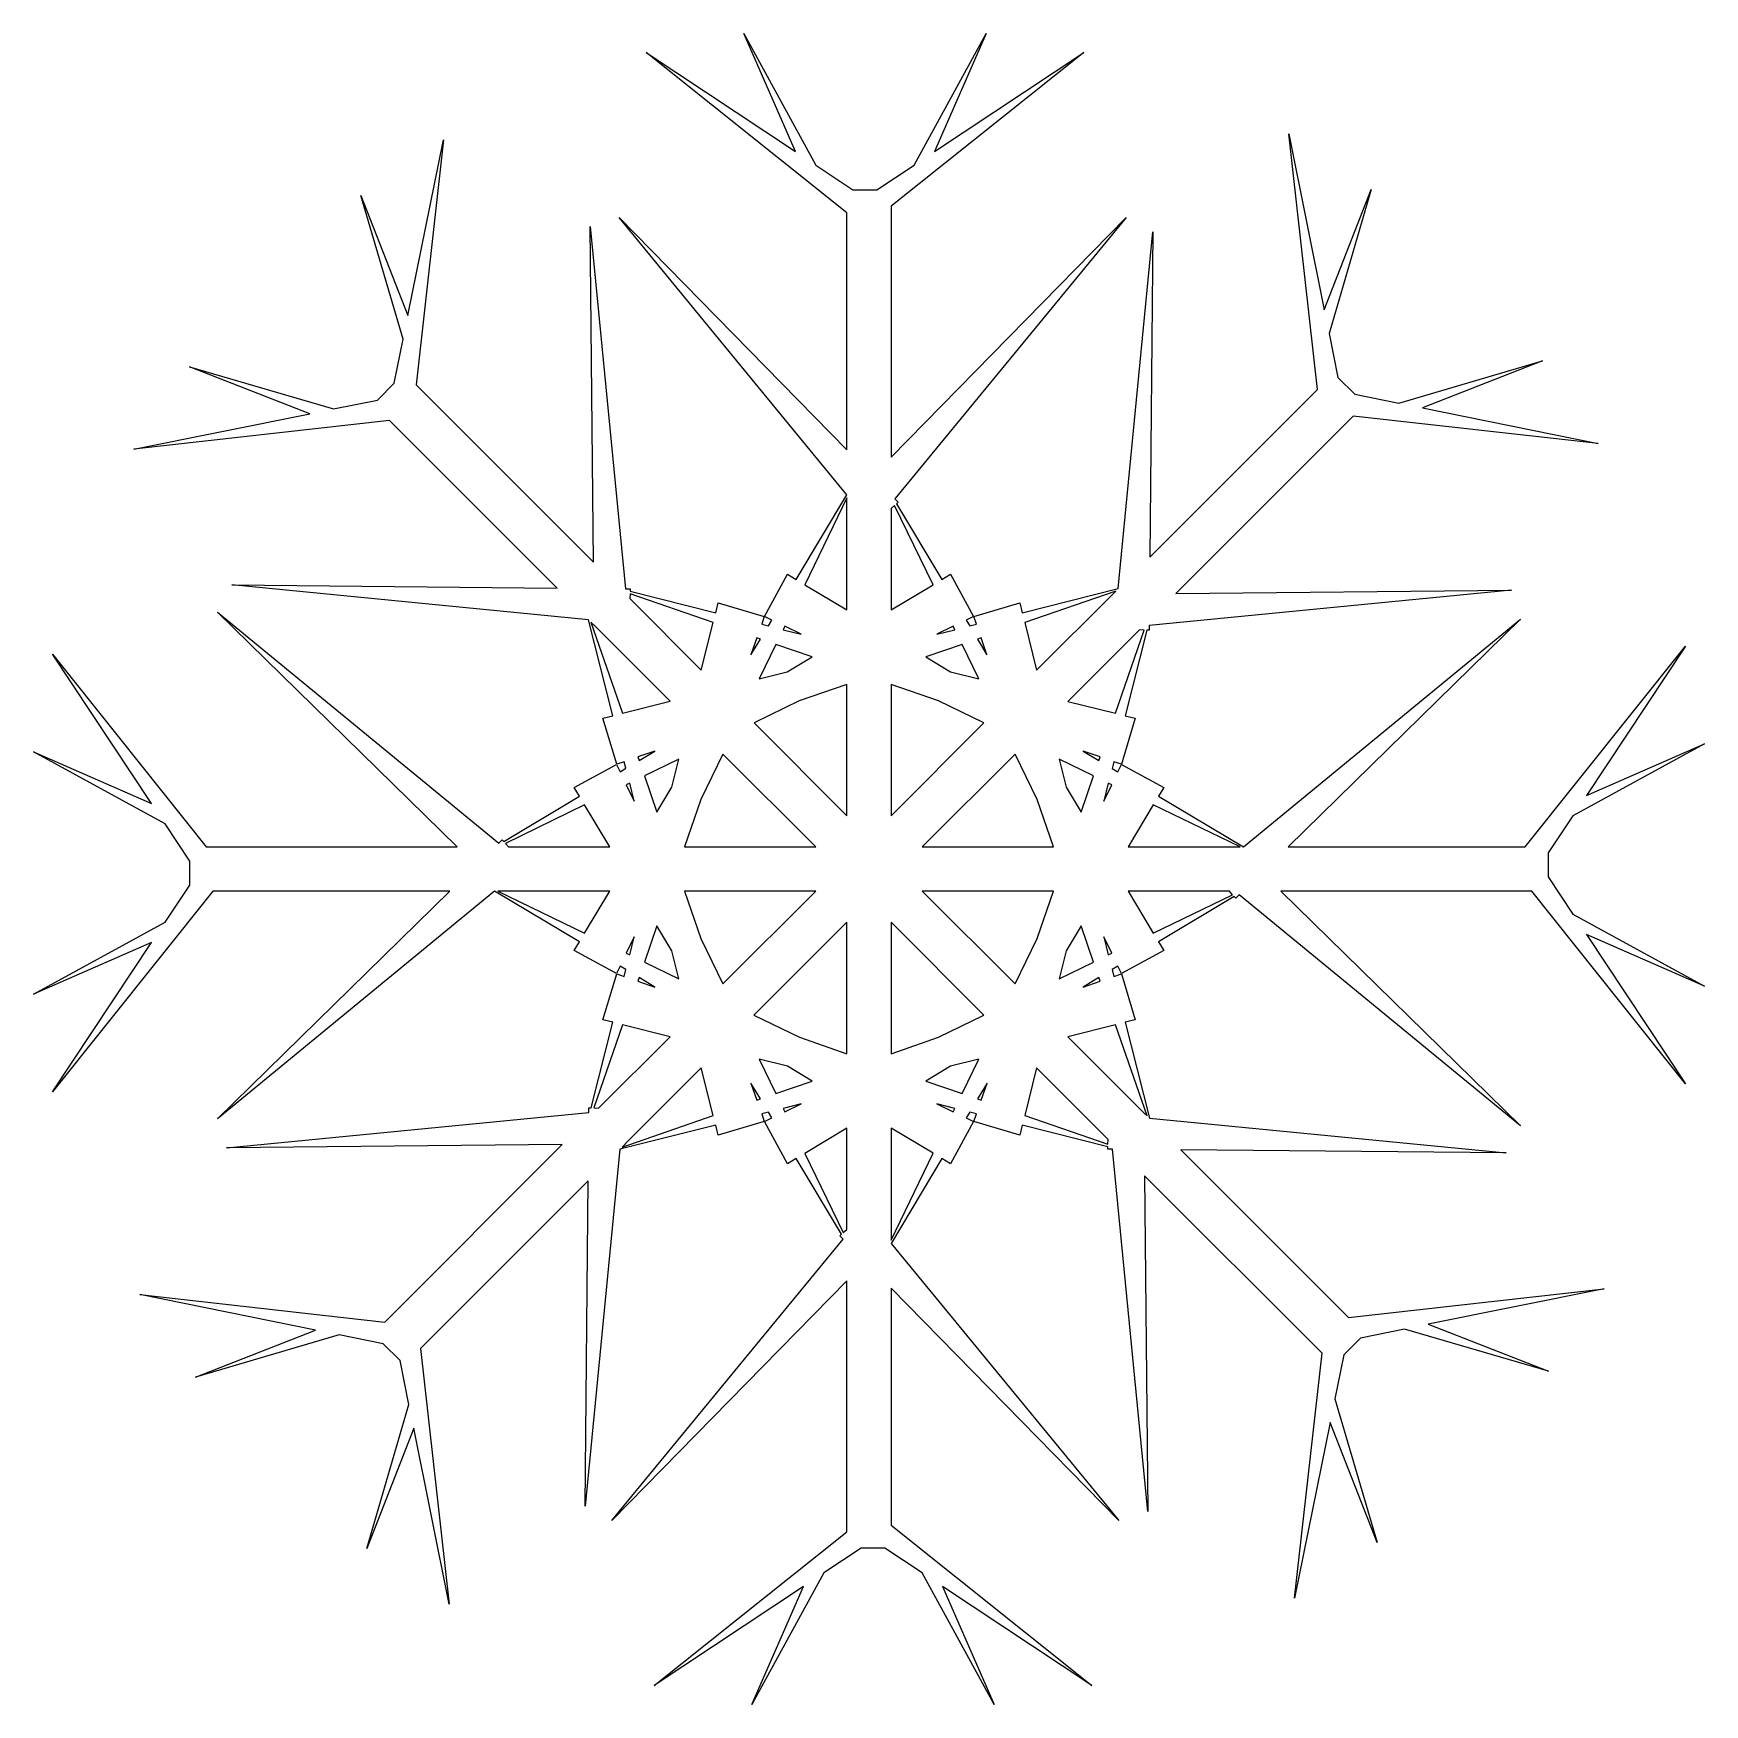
# Model space of a CAD drawing. Header units: centimetres. Extents: x -9 to 9, y -9 to 9.
import ezdxf

# ---------------------------------------------------------------- set-up
doc = ezdxf.new("R2010")
doc.units = ezdxf.units.CM
doc.header["$MEASUREMENT"] = 0
doc.layers.add('Camada 1', color=7, linetype='Continuous')

msp = doc.modelspace()

# ---------------------------------------------------------------- linework, layer by layer
at = {"layer": 'Camada 1'}
for points, knots in [([(7.55749, -0.48499), (7.55749, -0.48499), (7.29193, -0.08446), (7.29193, -0.08446), (7.29193, -0.08446), (7.29193, -0.08446), (7.29193, 0.17187), (7.29193, 0.17187), (7.29193, 0.17187), (7.29193, 0.17187), (7.55749, 0.57144), (7.55749, 0.57144), (7.55749, 0.57144), (7.55749, 0.57144), (8.97026, 1.34431), (8.97026, 1.34431), (8.97026, 1.34431), (8.97026, 1.34431), (7.70121, 0.7889), (7.70121, 0.7889), (7.70121, 0.7889), (7.70121, 0.7889), (8.76539, 2.39392), (8.76539, 2.39392), (8.76539, 2.39392), (8.76539, 2.39392), (7.04507, 0.23645), (7.04507, 0.23645), (7.04507, 0.23645), (7.04507, 0.23645), (4.4997, 0.23644), (4.4997, 0.23644), (4.4997, 0.23644), (4.4997, 0.23644), (6.99361, 2.6823), (6.99361, 2.6823), (6.99361, 2.6823), (6.99361, 2.6823), (4.01882, 0.2374), (4.01882, 0.2374), (4.01882, 0.2374), (4.01882, 0.2374), (3.10879, 0.7821), (3.10879, 0.7821), (3.10879, 0.7821), (3.10879, 0.7821), (3.16459, 0.87531), (3.16459, 0.87531), (3.16459, 0.87531), (3.16459, 0.87531), (2.71043, 1.12047), (2.71043, 1.12047), (2.71043, 1.12047), (2.71043, 1.12047), (2.67281, 1.04231), (2.67281, 1.04231), (2.67281, 1.04231), (2.67281, 1.04231), (2.60897, 1.08067), (2.60897, 1.08067), (2.60897, 1.08067), (2.60897, 1.08067), (2.62717, 1.15203), (2.62717, 1.15203), (2.62717, 1.15203), (2.62717, 1.15203), (2.70898, 1.12388), (2.70898, 1.12388), (2.70898, 1.12388), (2.70898, 1.12388), (2.8568, 1.61857), (2.8568, 1.61857), (2.8568, 1.61857), (2.8568, 1.61857), (2.75097, 1.64479), (2.75097, 1.64479), (2.75097, 1.64479), (2.75097, 1.64479), (2.98206, 2.56379), (2.98206, 2.56379), (2.98206, 2.56379), (2.98206, 2.56379), (3.00656, 2.56233), (3.00656, 2.56233), (3.00656, 2.56233), (3.00656, 2.56233), (3.0073, 2.61332), (3.0073, 2.61332), (3.0073, 2.61332), (3.0073, 2.61332), (6.89601, 2.99392), (6.89601, 2.99392), (6.89601, 2.99392), (6.89601, 2.99392), (3.29397, 2.95897), (3.29397, 2.95897), (3.29397, 2.95897), (3.29397, 2.95897), (5.19828, 4.86302), (5.19828, 4.86302), (5.19828, 4.86302), (5.19828, 4.86302), (7.82911, 4.56735), (7.82911, 4.56735), (7.82911, 4.56735), (7.82911, 4.56735), (5.94155, 4.94943), (5.94155, 4.94943), (5.94155, 4.94943), (5.94155, 4.94943), (7.23147, 5.45383), (7.23147, 5.45383), (7.23147, 5.45383), (7.23147, 5.45383), (5.68641, 5.00086), (5.68641, 5.00086), (5.68641, 5.00086), (5.68641, 5.00086), (5.21598, 5.09603), (5.21598, 5.09603), (5.21598, 5.09603), (5.21598, 5.09603), (5.03466, 5.27759), (5.03466, 5.27759), (5.03466, 5.27759), (5.03466, 5.27759), (4.93949, 5.74802), (4.93949, 5.74802), (4.93949, 5.74802), (4.93949, 5.74802), (5.39243, 7.29329), (5.39243, 7.29329), (5.39243, 7.29329), (5.39243, 7.29329), (4.88753, 6.00289), (4.88753, 6.00289), (4.88753, 6.00289), (4.88753, 6.00289), (4.50547, 7.89093), (4.50547, 7.89093), (4.50547, 7.89093), (4.50547, 7.89093), (4.814, 5.14844), (4.814, 5.14844), (4.814, 5.14844), (4.814, 5.14844), (3.0143, 3.34925), (3.0143, 3.34925), (3.0143, 3.34925), (3.0143, 3.34925), (3.04854, 6.8418), (3.04854, 6.8418), (3.04854, 6.8418), (3.04854, 6.8418), (2.67355, 3.00999), (2.67355, 3.00999), (2.67355, 3.00999), (2.67355, 3.00999), (1.64506, 2.75075), (1.64506, 2.75075), (1.64506, 2.75075), (1.64506, 2.75075), (1.61884, 2.85658), (1.61884, 2.85658), (1.61884, 2.85658), (1.61884, 2.85658), (1.12391, 2.70947), (1.12391, 2.70947), (1.12391, 2.70947), (1.12391, 2.70947), (1.15254, 2.62695), (1.15254, 2.62695), (1.15254, 2.62695), (1.15254, 2.62695), (1.08094, 2.60898), (1.08094, 2.60898), (1.08094, 2.60898), (1.08094, 2.60898), (1.04284, 2.67256), (1.04284, 2.67256), (1.04284, 2.67256), (1.04284, 2.67256), (1.12073, 2.71045), (1.12073, 2.71045), (1.12073, 2.71045), (1.12073, 2.71045), (0.87533, 3.16437), (0.87533, 3.16437), (0.87533, 3.16437), (0.87533, 3.16437), (0.78191, 3.10854), (0.78191, 3.10854), (0.78191, 3.10854), (0.78191, 3.10854), (0.29592, 3.92123), (0.29592, 3.92123), (0.29592, 3.92123), (0.29592, 3.92123), (0.31436, 3.93774), (0.31436, 3.93774), (0.31436, 3.93774), (0.31436, 3.93774), (0.27819, 3.97465), (0.27819, 3.97465), (0.27819, 3.97465), (0.27819, 3.97465), (2.75924, 6.99339), (2.75924, 6.99339), (2.75924, 6.99339), (2.75924, 6.99339), (0.23691, 4.4213), (0.23691, 4.4213), (0.23691, 4.4213), (0.23691, 4.4213), (0.23691, 7.11476), (0.23691, 7.11476), (0.23691, 7.11476), (0.23691, 7.11476), (2.30627, 8.76539), (2.30627, 8.76539), (2.30627, 8.76539), (2.30627, 8.76539), (0.70152, 7.70121), (0.70152, 7.70121), (0.70152, 7.70121), (0.70152, 7.70121), (1.25665, 8.97023), (1.25665, 8.97023), (1.25665, 8.97023), (1.25665, 8.97023), (0.48449, 7.55749), (0.48449, 7.55749), (0.48449, 7.55749), (0.48449, 7.55749), (0.08444, 7.29193), (0.08444, 7.29193), (0.08444, 7.29193), (0.08444, 7.29193), (-0.17189, 7.29193), (-0.17189, 7.29193), (-0.17189, 7.29193), (-0.17189, 7.29193), (-0.57168, 7.55749), (-0.57168, 7.55749), (-0.57168, 7.55749), (-0.57168, 7.55749), (-1.34428, 8.97023), (-1.34428, 8.97023), (-1.34428, 8.97023), (-1.34428, 8.97023), (-0.78865, 7.70118), (-0.78865, 7.70118), (-0.78865, 7.70118), (-0.78865, 7.70118), (-2.39388, 8.76536), (-2.39388, 8.76536), (-2.39388, 8.76536), (-2.39388, 8.76536), (-0.23689, 7.04483), (-0.23689, 7.04483), (-0.23689, 7.04483), (-0.23689, 7.04483), (-0.23689, 4.49946), (-0.23689, 4.49946), (-0.23689, 4.49946), (-0.23689, 4.49946), (-2.68201, 6.99337), (-2.68201, 6.99337), (-2.68201, 6.99337), (-2.68201, 6.99337), (-0.2376, 4.01834), (-0.2376, 4.01834), (-0.2376, 4.01834), (-0.2376, 4.01834), (-0.78206, 3.10854), (-0.78206, 3.10854), (-0.78206, 3.10854), (-0.78206, 3.10854), (-0.87551, 3.16437), (-0.87551, 3.16437), (-0.87551, 3.16437), (-0.87551, 3.16437), (-1.12043, 2.71045), (-1.12043, 2.71045), (-1.12043, 2.71045), (-1.12043, 2.71045), (-1.04275, 2.67256), (-1.04275, 2.67256), (-1.04275, 2.67256), (-1.04275, 2.67256), (-1.08037, 2.60898), (-1.08037, 2.60898), (-1.08037, 2.60898), (-1.08037, 2.60898), (-1.15223, 2.62695), (-1.15223, 2.62695), (-1.15223, 2.62695), (-1.15223, 2.62695), (-1.12408, 2.70947), (-1.12408, 2.70947), (-1.12408, 2.70947), (-1.12408, 2.70947), (-1.61853, 2.85658), (-1.61853, 2.85658), (-1.61853, 2.85658), (-1.61853, 2.85658), (-1.64499, 2.75075), (-1.64499, 2.75075), (-1.64499, 2.75075), (-1.64499, 2.75075), (-2.56378, 2.98231), (-2.56378, 2.98231), (-2.56378, 2.98231), (-2.56378, 2.98231), (-2.56256, 3.00657), (-2.56256, 3.00657), (-2.56256, 3.00657), (-2.56256, 3.00657), (-2.61402, 3.00705), (-2.61402, 3.00705), (-2.61402, 3.00705), (-2.61402, 3.00705), (-2.9942, 6.89627), (-2.9942, 6.89627), (-2.9942, 6.89627), (-2.9942, 6.89627), (-2.95925, 3.29399), (-2.95925, 3.29399), (-2.95925, 3.29399), (-2.95925, 3.29399), (-4.86309, 5.19804), (-4.86309, 5.19804), (-4.86309, 5.19804), (-4.86309, 5.19804), (-4.56718, 7.82887), (-4.56718, 7.82887), (-4.56718, 7.82887), (-4.56718, 7.82887), (-4.94974, 5.94133), (-4.94974, 5.94133), (-4.94974, 5.94133), (-4.94974, 5.94133), (-5.45414, 7.23125), (-5.45414, 7.23125), (-5.45414, 7.23125), (-5.45414, 7.23125), (-5.0012, 5.68645), (-5.0012, 5.68645), (-5.0012, 5.68645), (-5.0012, 5.68645), (-5.09634, 5.21554), (-5.09634, 5.21554), (-5.09634, 5.21554), (-5.09634, 5.21554), (-5.27742, 5.03446), (-5.27742, 5.03446), (-5.27742, 5.03446), (-5.27742, 5.03446), (-5.74809, 4.93932), (-5.74809, 4.93932), (-5.74809, 4.93932), (-5.74809, 4.93932), (-7.29339, 5.39226), (-7.29339, 5.39226), (-7.29339, 5.39226), (-7.29339, 5.39226), (-6.00323, 4.88736), (-6.00323, 4.88736), (-6.00323, 4.88736), (-6.00323, 4.88736), (-7.89077, 4.50528), (-7.89077, 4.50528), (-7.89077, 4.50528), (-7.89077, 4.50528), (-5.14903, 4.81405), (-5.14903, 4.81405), (-5.14903, 4.81405), (-5.14903, 4.81405), (-3.34936, 3.01438), (-3.34936, 3.01438), (-3.34936, 3.01438), (-3.34936, 3.01438), (-6.84191, 3.04886), (-6.84191, 3.04886), (-6.84191, 3.04886), (-6.84191, 3.04886), (-3.00953, 2.67357), (-3.00953, 2.67357), (-3.00953, 2.67357), (-3.00953, 2.67357), (-2.75101, 1.64484), (-2.75101, 1.64484), (-2.75101, 1.64484), (-2.75101, 1.64484), (-2.85661, 1.61862), (-2.85661, 1.61862), (-2.85661, 1.61862), (-2.85661, 1.61862), (-2.70879, 1.12393), (-2.70879, 1.12393), (-2.70879, 1.12393), (-2.70879, 1.12393), (-2.62698, 1.15208), (-2.62698, 1.15208), (-2.62698, 1.15208), (-2.62698, 1.15208), (-2.60901, 1.08072), (-2.60901, 1.08072), (-2.60901, 1.08072), (-2.60901, 1.08072), (-2.67238, 1.04236), (-2.67238, 1.04236), (-2.67238, 1.04236), (-2.67238, 1.04236), (-2.71048, 1.12052), (-2.71048, 1.12052), (-2.71048, 1.12052), (-2.71048, 1.12052), (-3.1644, 0.87536), (-3.1644, 0.87536), (-3.1644, 0.87536), (-3.1644, 0.87536), (-3.10857, 0.78215), (-3.10857, 0.78215), (-3.10857, 0.78215), (-3.10857, 0.78215), (-3.92174, 0.29569), (-3.92174, 0.29569), (-3.92174, 0.29569), (-3.92174, 0.29569), (-3.93825, 0.31413), (-3.93825, 0.31413), (-3.93825, 0.31413), (-3.93825, 0.31413), (-3.97466, 0.27823), (-3.97466, 0.27823), (-3.97466, 0.27823), (-3.97466, 0.27823), (-6.99359, 2.75898), (-6.99359, 2.75898), (-6.99359, 2.75898), (-6.99359, 2.75898), (-4.42126, 0.23642), (-4.42126, 0.23642), (-4.42126, 0.23642), (-4.42126, 0.23642), (-7.11471, 0.23642), (-7.11471, 0.23642), (-7.11471, 0.23642), (-7.11471, 0.23642), (-8.76584, 2.30652), (-8.76584, 2.30652), (-8.76584, 2.30652), (-8.76584, 2.30652), (-7.70118, 0.7015), (-7.70118, 0.7015), (-7.70118, 0.7015), (-7.70118, 0.7015), (-8.97023, 1.25692), (-8.97023, 1.25692), (-8.97023, 1.25692), (-8.97023, 1.25692), (-7.55725, 0.48452), (-7.55725, 0.48452), (-7.55725, 0.48452), (-7.55725, 0.48452), (-7.29193, 0.08399), (-7.29193, 0.08399), (-7.29193, 0.08399), (-7.29193, 0.08399), (-7.29193, -0.17234), (-7.29193, -0.17234), (-7.29193, -0.17234), (-7.29193, -0.17234), (-7.55702, -0.57191), (-7.55702, -0.57191), (-7.55702, -0.57191), (-7.55702, -0.57191), (-8.97023, -1.34431), (-8.97023, -1.34431), (-8.97023, -1.34431), (-8.97023, -1.34431), (-7.70118, -0.78892), (-7.70118, -0.78892), (-7.70118, -0.78892), (-7.70118, -0.78892), (-8.76584, -2.39391), (-8.76584, -2.39391), (-8.76584, -2.39391), (-8.76584, -2.39391), (-7.04457, -0.23692), (-7.04457, -0.23692), (-7.04457, -0.23692), (-7.04457, -0.23692), (-4.49991, -0.23692), (-4.49991, -0.23692), (-4.49991, -0.23692), (-4.49991, -0.23692), (-6.99359, -2.68228), (-6.99359, -2.68228), (-6.99359, -2.68228), (-6.99359, -2.68228), (-4.0188, -0.23787), (-4.0188, -0.23787), (-4.0188, -0.23787), (-4.0188, -0.23787), (-3.10829, -0.78209), (-3.10829, -0.78209), (-3.10829, -0.78209), (-3.10829, -0.78209), (-3.16436, -0.87528), (-3.16436, -0.87528), (-3.16436, -0.87528), (-3.16436, -0.87528), (-2.71044, -1.12095), (-2.71044, -1.12095), (-2.71044, -1.12095), (-2.71044, -1.12095), (-2.67234, -1.04279), (-2.67234, -1.04279), (-2.67234, -1.04279), (-2.67234, -1.04279), (-2.60897, -1.08065), (-2.60897, -1.08065), (-2.60897, -1.08065), (-2.60897, -1.08065), (-2.62694, -1.15251), (-2.62694, -1.15251), (-2.62694, -1.15251), (-2.62694, -1.15251), (-2.70875, -1.12436), (-2.70875, -1.12436), (-2.70875, -1.12436), (-2.70875, -1.12436), (-2.85657, -1.61905), (-2.85657, -1.61905), (-2.85657, -1.61905), (-2.85657, -1.61905), (-2.75097, -1.64527), (-2.75097, -1.64527), (-2.75097, -1.64527), (-2.75097, -1.64527), (-2.98206, -2.5638), (-2.98206, -2.5638), (-2.98206, -2.5638), (-2.98206, -2.5638), (-3.00683, -2.56285), (-3.00683, -2.56285), (-3.00683, -2.56285), (-3.00683, -2.56285), (-3.00733, -2.61384), (-3.00733, -2.61384), (-3.00733, -2.61384), (-3.00733, -2.61384), (-6.89601, -2.99444), (-6.89601, -2.99444), (-6.89601, -2.99444), (-6.89601, -2.99444), (-3.29373, -2.95901), (-3.29373, -2.95901), (-3.29373, -2.95901), (-3.29373, -2.95901), (-5.19804, -4.86353), (-5.19804, -4.86353), (-5.19804, -4.86353), (-5.19804, -4.86353), (-7.82887, -4.56741), (-7.82887, -4.56741), (-7.82887, -4.56741), (-7.82887, -4.56741), (-5.94154, -4.94947), (-5.94154, -4.94947), (-5.94154, -4.94947), (-5.94154, -4.94947), (-7.2317, -5.45437), (-7.2317, -5.45437), (-7.2317, -5.45437), (-7.2317, -5.45437), (-5.68643, -5.0014), (-5.68643, -5.0014), (-5.68643, -5.0014), (-5.68643, -5.0014), (-5.21574, -5.09657), (-5.21574, -5.09657), (-5.21574, -5.09657), (-5.21574, -5.09657), (-5.03466, -5.27765), (-5.03466, -5.27765), (-5.03466, -5.27765), (-5.03466, -5.27765), (-4.93901, -5.74808), (-4.93901, -5.74808), (-4.93901, -5.74808), (-4.93901, -5.74808), (-5.39219, -7.29338), (-5.39219, -7.29338), (-5.39219, -7.29338), (-5.39219, -7.29338), (-4.88752, -6.00343), (-4.88752, -6.00343), (-4.88752, -6.00343), (-4.88752, -6.00343), (-4.50546, -7.89099), (-4.50546, -7.89099), (-4.50546, -7.89099), (-4.50546, -7.89099), (-4.81399, -5.14898), (-4.81399, -5.14898), (-4.81399, -5.14898), (-4.81399, -5.14898), (-3.01429, -3.34883), (-3.01429, -3.34883), (-3.01429, -3.34883), (-3.01429, -3.34883), (-3.04853, -6.84189), (-3.04853, -6.84189), (-3.04853, -6.84189), (-3.04853, -6.84189), (-2.67372, -3.00948), (-2.67372, -3.00948), (-2.67372, -3.00948), (-2.67372, -3.00948), (-1.64499, -2.75119), (-1.64499, -2.75119), (-1.64499, -2.75119), (-1.64499, -2.75119), (-1.61853, -2.85652), (-1.61853, -2.85652), (-1.61853, -2.85652), (-1.61853, -2.85652), (-1.12408, -2.70894), (-1.12408, -2.70894), (-1.12408, -2.70894), (-1.12408, -2.70894), (-1.15223, -2.6274), (-1.15223, -2.6274), (-1.15223, -2.6274), (-1.15223, -2.6274), (-1.08037, -2.60896), (-1.08037, -2.60896), (-1.08037, -2.60896), (-1.08037, -2.60896), (-1.04275, -2.67304), (-1.04275, -2.67304), (-1.04275, -2.67304), (-1.04275, -2.67304), (-1.12043, -2.70995), (-1.12043, -2.70995), (-1.12043, -2.70995), (-1.12043, -2.70995), (-0.87551, -3.16485), (-0.87551, -3.16485), (-0.87551, -3.16485), (-0.87551, -3.16485), (-0.78206, -3.10902), (-0.78206, -3.10902), (-0.78206, -3.10902), (-0.78206, -3.10902), (-0.29562, -3.92171), (-0.29562, -3.92171), (-0.29562, -3.92171), (-0.29562, -3.92171), (-0.31382, -3.93822), (-0.31382, -3.93822), (-0.31382, -3.93822), (-0.31382, -3.93822), (-0.27813, -3.97463), (-0.27813, -3.97463), (-0.27813, -3.97463), (-0.27813, -3.97463), (-2.75918, -6.99384), (-2.75918, -6.99384), (-2.75918, -6.99384), (-2.75918, -6.99384), (-0.23685, -4.42127), (-0.23685, -4.42127), (-0.23685, -4.42127), (-0.23685, -4.42127), (-0.23685, -7.11473), (-0.23685, -7.11473), (-0.23685, -7.11473), (-0.23685, -7.11473), (-2.30645, -8.76584), (-2.30645, -8.76584), (-2.30645, -8.76584), (-2.30645, -8.76584), (-0.70143, -7.70121), (-0.70143, -7.70121), (-0.70143, -7.70121), (-0.70143, -7.70121), (-1.25682, -8.97026), (-1.25682, -8.97026), (-1.25682, -8.97026), (-1.25682, -8.97026), (-0.48442, -7.55749), (-0.48442, -7.55749), (-0.48442, -7.55749), (-0.48442, -7.55749), (-0.08463, -7.29193), (-0.08463, -7.29193), (-0.08463, -7.29193), (-0.08463, -7.29193), (0.17167, -7.29193), (0.17167, -7.29193), (0.17167, -7.29193), (0.17167, -7.29193), (0.57193, -7.55749), (0.57193, -7.55749), (0.57193, -7.55749), (0.57193, -7.55749), (1.34433, -8.97026), (1.34433, -8.97026), (1.34433, -8.97026), (1.34433, -8.97026), (0.78918, -7.70121), (0.78918, -7.70121), (0.78918, -7.70121), (0.78918, -7.70121), (2.39393, -8.76584), (2.39393, -8.76584), (2.39393, -8.76584), (2.39393, -8.76584), (0.23646, -7.0448), (0.23646, -7.0448), (0.23646, -7.0448), (0.23646, -7.0448), (0.23646, -4.49991), (0.23646, -4.49991), (0.23646, -4.49991), (0.23646, -4.49991), (2.68229, -6.99385), (2.68229, -6.99385), (2.68229, -6.99385), (2.68229, -6.99385), (0.23765, -4.01882), (0.23765, -4.01882), (0.23765, -4.01882), (0.23765, -4.01882), (0.78187, -3.10902), (0.78187, -3.10902), (0.78187, -3.10902), (0.78187, -3.10902), (0.87529, -3.16485), (0.87529, -3.16485), (0.87529, -3.16485), (0.87529, -3.16485), (1.12069, -2.70995), (1.12069, -2.70995), (1.12069, -2.70995), (1.12069, -2.70995), (1.0428, -2.67304), (1.0428, -2.67304), (1.0428, -2.67304), (1.0428, -2.67304), (1.0809, -2.60896), (1.0809, -2.60896), (1.0809, -2.60896), (1.0809, -2.60896), (1.1525, -2.6274), (1.1525, -2.6274), (1.1525, -2.6274), (1.1525, -2.6274), (1.12387, -2.70894), (1.12387, -2.70894), (1.12387, -2.70894), (1.12387, -2.70894), (1.6188, -2.85652), (1.6188, -2.85652), (1.6188, -2.85652), (1.6188, -2.85652), (1.64502, -2.75119), (1.64502, -2.75119), (1.64502, -2.75119), (1.64502, -2.75119), (2.56426, -2.98228), (2.56426, -2.98228), (2.56426, -2.98228), (2.56426, -2.98228), (2.56259, -3.00705), (2.56259, -3.00705), (2.56259, -3.00705), (2.56259, -3.00705), (2.61381, -3.00755), (2.61381, -3.00755), (2.61381, -3.00755), (2.61381, -3.00755), (2.99418, -6.89626), (2.99418, -6.89626), (2.99418, -6.89626), (2.99418, -6.89626), (2.95899, -3.29398), (2.95899, -3.29398), (2.95899, -3.29398), (2.95899, -3.29398), (4.8633, -5.19853), (4.8633, -5.19853), (4.8633, -5.19853), (4.8633, -5.19853), (4.56763, -7.82936), (4.56763, -7.82936), (4.56763, -7.82936), (4.56763, -7.82936), (4.94924, -5.9418), (4.94924, -5.9418), (4.94924, -5.9418), (4.94924, -5.9418), (5.45412, -7.23172), (5.45412, -7.23172), (5.45412, -7.23172), (5.45412, -7.23172), (5.00094, -5.68645), (5.00094, -5.68645), (5.00094, -5.68645), (5.00094, -5.68645), (5.09632, -5.21602), (5.09632, -5.21602), (5.09632, -5.21602), (5.09632, -5.21602), (5.27767, -5.03494), (5.27767, -5.03494), (5.27767, -5.03494), (5.27767, -5.03494), (5.74807, -4.93977), (5.74807, -4.93977), (5.74807, -4.93977), (5.74807, -4.93977), (7.29361, -5.39274), (7.29361, -5.39274), (7.29361, -5.39274), (7.29361, -5.39274), (6.00369, -4.88784), (6.00369, -4.88784), (6.00369, -4.88784), (6.00369, -4.88784), (7.89125, -4.50578), (7.89125, -4.50578), (7.89125, -4.50578), (7.89125, -4.50578), (5.14878, -4.81403), (5.14878, -4.81403), (5.14878, -4.81403), (5.14878, -4.81403), (3.34935, -3.01433), (3.34935, -3.01433), (3.34935, -3.01433), (3.34935, -3.01433), (6.8419, -3.04881), (6.8419, -3.04881), (6.8419, -3.04881), (6.8419, -3.04881), (3.00973, -2.67403), (3.00973, -2.67403), (3.00973, -2.67403), (3.00973, -2.67403), (2.75099, -1.64528), (2.75099, -1.64528), (2.75099, -1.64528), (2.75099, -1.64528), (2.85682, -1.61906), (2.85682, -1.61906), (2.85682, -1.61906), (2.85682, -1.61906), (2.709, -1.12437), (2.709, -1.12437), (2.709, -1.12437), (2.709, -1.12437), (2.62719, -1.15252), (2.62719, -1.15252), (2.62719, -1.15252), (2.62719, -1.15252), (2.60899, -1.08066), (2.60899, -1.08066), (2.60899, -1.08066), (2.60899, -1.08066), (2.67283, -1.0428), (2.67283, -1.0428), (2.67283, -1.0428), (2.67283, -1.0428), (2.71045, -1.12096), (2.71045, -1.12096), (2.71045, -1.12096), (2.71045, -1.12096), (3.16461, -0.87529), (3.16461, -0.87529), (3.16461, -0.87529), (3.16461, -0.87529), (3.10881, -0.7821), (3.10881, -0.7821), (3.10881, -0.7821), (3.10881, -0.7821), (3.92174, -0.29564), (3.92174, -0.29564), (3.92174, -0.29564), (3.92174, -0.29564), (3.93825, -0.31408), (3.93825, -0.31408), (3.93825, -0.31408), (3.93825, -0.31408), (3.97492, -0.27815), (3.97492, -0.27815), (3.97492, -0.27815), (3.97492, -0.27815), (6.99363, -2.75899), (6.99363, -2.75899), (6.99363, -2.75899), (6.99363, -2.75899), (4.4213, -0.2369), (4.4213, -0.2369), (4.4213, -0.2369), (4.4213, -0.2369), (7.11476, -0.23689), (7.11476, -0.23689), (7.11476, -0.23689), (7.11476, -0.23689), (8.76542, -2.30699), (8.76542, -2.30699), (8.76542, -2.30699), (8.76542, -2.30699), (7.70124, -0.7015), (7.70124, -0.7015), (7.70124, -0.7015), (7.70124, -0.7015), (8.97029, -1.25689), (8.97029, -1.25689), (8.97029, -1.25689), (8.97029, -1.25689), (7.55749, -0.48499), (7.55749, -0.48499)], [0, 0, 0, 0, 0.00429185, 0.00429185, 0.00429185, 0.00429185, 0.00858369, 0.00858369, 0.00858369, 0.00858369, 0.01287554, 0.01287554, 0.01287554, 0.01287554, 0.01716738, 0.01716738, 0.01716738, 0.01716738, 0.02145923, 0.02145923, 0.02145923, 0.02145923, 0.02575107, 0.02575107, 0.02575107, 0.02575107, 0.03004292, 0.03004292, 0.03004292, 0.03004292, 0.03433476, 0.03433476, 0.03433476, 0.03433476, 0.03862661, 0.03862661, 0.03862661, 0.03862661, 0.04291845, 0.04291845, 0.04291845, 0.04291845, 0.0472103, 0.0472103, 0.0472103, 0.0472103, 0.05150215, 0.05150215, 0.05150215, 0.05150215, 0.05579399, 0.05579399, 0.05579399, 0.05579399, 0.06008584, 0.06008584, 0.06008584, 0.06008584, 0.06437768, 0.06437768, 0.06437768, 0.06437768, 0.06866953, 0.06866953, 0.06866953, 0.06866953, 0.07296137, 0.07296137, 0.07296137, 0.07296137, 0.07725322, 0.07725322, 0.07725322, 0.07725322, 0.08154506, 0.08154506, 0.08154506, 0.08154506, 0.08583691, 0.08583691, 0.08583691, 0.08583691, 0.09012876, 0.09012876, 0.09012876, 0.09012876, 0.0944206, 0.0944206, 0.0944206, 0.0944206, 0.09871245, 0.09871245, 0.09871245, 0.09871245, 0.10300429, 0.10300429, 0.10300429, 0.10300429, 0.10729614, 0.10729614, 0.10729614, 0.10729614, 0.11158798, 0.11158798, 0.11158798, 0.11158798, 0.11587983, 0.11587983, 0.11587983, 0.11587983, 0.12017167, 0.12017167, 0.12017167, 0.12017167, 0.12446352, 0.12446352, 0.12446352, 0.12446352, 0.12875536, 0.12875536, 0.12875536, 0.12875536, 0.13304721, 0.13304721, 0.13304721, 0.13304721, 0.13733906, 0.13733906, 0.13733906, 0.13733906, 0.1416309, 0.1416309, 0.1416309, 0.1416309, 0.14592275, 0.14592275, 0.14592275, 0.14592275, 0.15021459, 0.15021459, 0.15021459, 0.15021459, 0.15450644, 0.15450644, 0.15450644, 0.15450644, 0.15879828, 0.15879828, 0.15879828, 0.15879828, 0.16309013, 0.16309013, 0.16309013, 0.16309013, 0.16738197, 0.16738197, 0.16738197, 0.16738197, 0.17167382, 0.17167382, 0.17167382, 0.17167382, 0.17596567, 0.17596567, 0.17596567, 0.17596567, 0.18025751, 0.18025751, 0.18025751, 0.18025751, 0.18454936, 0.18454936, 0.18454936, 0.18454936, 0.1888412, 0.1888412, 0.1888412, 0.1888412, 0.19313305, 0.19313305, 0.19313305, 0.19313305, 0.19742489, 0.19742489, 0.19742489, 0.19742489, 0.20171674, 0.20171674, 0.20171674, 0.20171674, 0.20600858, 0.20600858, 0.20600858, 0.20600858, 0.21030043, 0.21030043, 0.21030043, 0.21030043, 0.21459227, 0.21459227, 0.21459227, 0.21459227, 0.21888412, 0.21888412, 0.21888412, 0.21888412, 0.22317597, 0.22317597, 0.22317597, 0.22317597, 0.22746781, 0.22746781, 0.22746781, 0.22746781, 0.23175966, 0.23175966, 0.23175966, 0.23175966, 0.2360515, 0.2360515, 0.2360515, 0.2360515, 0.24034335, 0.24034335, 0.24034335, 0.24034335, 0.24463519, 0.24463519, 0.24463519, 0.24463519, 0.24892704, 0.24892704, 0.24892704, 0.24892704, 0.25321888, 0.25321888, 0.25321888, 0.25321888, 0.25751073, 0.25751073, 0.25751073, 0.25751073, 0.26180258, 0.26180258, 0.26180258, 0.26180258, 0.26609442, 0.26609442, 0.26609442, 0.26609442, 0.27038627, 0.27038627, 0.27038627, 0.27038627, 0.27467811, 0.27467811, 0.27467811, 0.27467811, 0.27896996, 0.27896996, 0.27896996, 0.27896996, 0.2832618, 0.2832618, 0.2832618, 0.2832618, 0.28755365, 0.28755365, 0.28755365, 0.28755365, 0.29184549, 0.29184549, 0.29184549, 0.29184549, 0.29613734, 0.29613734, 0.29613734, 0.29613734, 0.30042918, 0.30042918, 0.30042918, 0.30042918, 0.30472103, 0.30472103, 0.30472103, 0.30472103, 0.30901288, 0.30901288, 0.30901288, 0.30901288, 0.31330472, 0.31330472, 0.31330472, 0.31330472, 0.31759657, 0.31759657, 0.31759657, 0.31759657, 0.32188841, 0.32188841, 0.32188841, 0.32188841, 0.32618026, 0.32618026, 0.32618026, 0.32618026, 0.3304721, 0.3304721, 0.3304721, 0.3304721, 0.33476395, 0.33476395, 0.33476395, 0.33476395, 0.33905579, 0.33905579, 0.33905579, 0.33905579, 0.34334764, 0.34334764, 0.34334764, 0.34334764, 0.34763948, 0.34763948, 0.34763948, 0.34763948, 0.35193133, 0.35193133, 0.35193133, 0.35193133, 0.35622318, 0.35622318, 0.35622318, 0.35622318, 0.36051502, 0.36051502, 0.36051502, 0.36051502, 0.36480687, 0.36480687, 0.36480687, 0.36480687, 0.36909871, 0.36909871, 0.36909871, 0.36909871, 0.37339056, 0.37339056, 0.37339056, 0.37339056, 0.3776824, 0.3776824, 0.3776824, 0.3776824, 0.38197425, 0.38197425, 0.38197425, 0.38197425, 0.38626609, 0.38626609, 0.38626609, 0.38626609, 0.39055794, 0.39055794, 0.39055794, 0.39055794, 0.39484979, 0.39484979, 0.39484979, 0.39484979, 0.39914163, 0.39914163, 0.39914163, 0.39914163, 0.40343348, 0.40343348, 0.40343348, 0.40343348, 0.40772532, 0.40772532, 0.40772532, 0.40772532, 0.41201717, 0.41201717, 0.41201717, 0.41201717, 0.41630901, 0.41630901, 0.41630901, 0.41630901, 0.42060086, 0.42060086, 0.42060086, 0.42060086, 0.4248927, 0.4248927, 0.4248927, 0.4248927, 0.42918455, 0.42918455, 0.42918455, 0.42918455, 0.43347639, 0.43347639, 0.43347639, 0.43347639, 0.43776824, 0.43776824, 0.43776824, 0.43776824, 0.44206009, 0.44206009, 0.44206009, 0.44206009, 0.44635193, 0.44635193, 0.44635193, 0.44635193, 0.45064378, 0.45064378, 0.45064378, 0.45064378, 0.45493562, 0.45493562, 0.45493562, 0.45493562, 0.45922747, 0.45922747, 0.45922747, 0.45922747, 0.46351931, 0.46351931, 0.46351931, 0.46351931, 0.46781116, 0.46781116, 0.46781116, 0.46781116, 0.472103, 0.472103, 0.472103, 0.472103, 0.47639485, 0.47639485, 0.47639485, 0.47639485, 0.4806867, 0.4806867, 0.4806867, 0.4806867, 0.48497854, 0.48497854, 0.48497854, 0.48497854, 0.48927039, 0.48927039, 0.48927039, 0.48927039, 0.49356223, 0.49356223, 0.49356223, 0.49356223, 0.49785408, 0.49785408, 0.49785408, 0.49785408, 0.50214592, 0.50214592, 0.50214592, 0.50214592, 0.50643777, 0.50643777, 0.50643777, 0.50643777, 0.51072961, 0.51072961, 0.51072961, 0.51072961, 0.51502146, 0.51502146, 0.51502146, 0.51502146, 0.5193133, 0.5193133, 0.5193133, 0.5193133, 0.52360515, 0.52360515, 0.52360515, 0.52360515, 0.527897, 0.527897, 0.527897, 0.527897, 0.53218884, 0.53218884, 0.53218884, 0.53218884, 0.53648069, 0.53648069, 0.53648069, 0.53648069, 0.54077253, 0.54077253, 0.54077253, 0.54077253, 0.54506438, 0.54506438, 0.54506438, 0.54506438, 0.54935622, 0.54935622, 0.54935622, 0.54935622, 0.55364807, 0.55364807, 0.55364807, 0.55364807, 0.55793991, 0.55793991, 0.55793991, 0.55793991, 0.56223176, 0.56223176, 0.56223176, 0.56223176, 0.56652361, 0.56652361, 0.56652361, 0.56652361, 0.57081545, 0.57081545, 0.57081545, 0.57081545, 0.5751073, 0.5751073, 0.5751073, 0.5751073, 0.57939914, 0.57939914, 0.57939914, 0.57939914, 0.58369099, 0.58369099, 0.58369099, 0.58369099, 0.58798283, 0.58798283, 0.58798283, 0.58798283, 0.59227468, 0.59227468, 0.59227468, 0.59227468, 0.59656652, 0.59656652, 0.59656652, 0.59656652, 0.60085837, 0.60085837, 0.60085837, 0.60085837, 0.60515021, 0.60515021, 0.60515021, 0.60515021, 0.60944206, 0.60944206, 0.60944206, 0.60944206, 0.61373391, 0.61373391, 0.61373391, 0.61373391, 0.61802575, 0.61802575, 0.61802575, 0.61802575, 0.6223176, 0.6223176, 0.6223176, 0.6223176, 0.62660944, 0.62660944, 0.62660944, 0.62660944, 0.63090129, 0.63090129, 0.63090129, 0.63090129, 0.63519313, 0.63519313, 0.63519313, 0.63519313, 0.63948498, 0.63948498, 0.63948498, 0.63948498, 0.64377682, 0.64377682, 0.64377682, 0.64377682, 0.64806867, 0.64806867, 0.64806867, 0.64806867, 0.65236052, 0.65236052, 0.65236052, 0.65236052, 0.65665236, 0.65665236, 0.65665236, 0.65665236, 0.66094421, 0.66094421, 0.66094421, 0.66094421, 0.66523605, 0.66523605, 0.66523605, 0.66523605, 0.6695279, 0.6695279, 0.6695279, 0.6695279, 0.67381974, 0.67381974, 0.67381974, 0.67381974, 0.67811159, 0.67811159, 0.67811159, 0.67811159, 0.68240343, 0.68240343, 0.68240343, 0.68240343, 0.68669528, 0.68669528, 0.68669528, 0.68669528, 0.69098712, 0.69098712, 0.69098712, 0.69098712, 0.69527897, 0.69527897, 0.69527897, 0.69527897, 0.69957082, 0.69957082, 0.69957082, 0.69957082, 0.70386266, 0.70386266, 0.70386266, 0.70386266, 0.70815451, 0.70815451, 0.70815451, 0.70815451, 0.71244635, 0.71244635, 0.71244635, 0.71244635, 0.7167382, 0.7167382, 0.7167382, 0.7167382, 0.72103004, 0.72103004, 0.72103004, 0.72103004, 0.72532189, 0.72532189, 0.72532189, 0.72532189, 0.72961373, 0.72961373, 0.72961373, 0.72961373, 0.73390558, 0.73390558, 0.73390558, 0.73390558, 0.73819742, 0.73819742, 0.73819742, 0.73819742, 0.74248927, 0.74248927, 0.74248927, 0.74248927, 0.74678112, 0.74678112, 0.74678112, 0.74678112, 0.75107296, 0.75107296, 0.75107296, 0.75107296, 0.75536481, 0.75536481, 0.75536481, 0.75536481, 0.75965665, 0.75965665, 0.75965665, 0.75965665, 0.7639485, 0.7639485, 0.7639485, 0.7639485, 0.76824034, 0.76824034, 0.76824034, 0.76824034, 0.77253219, 0.77253219, 0.77253219, 0.77253219, 0.77682403, 0.77682403, 0.77682403, 0.77682403, 0.78111588, 0.78111588, 0.78111588, 0.78111588, 0.78540773, 0.78540773, 0.78540773, 0.78540773, 0.78969957, 0.78969957, 0.78969957, 0.78969957, 0.79399142, 0.79399142, 0.79399142, 0.79399142, 0.79828326, 0.79828326, 0.79828326, 0.79828326, 0.80257511, 0.80257511, 0.80257511, 0.80257511, 0.80686695, 0.80686695, 0.80686695, 0.80686695, 0.8111588, 0.8111588, 0.8111588, 0.8111588, 0.81545064, 0.81545064, 0.81545064, 0.81545064, 0.81974249, 0.81974249, 0.81974249, 0.81974249, 0.82403433, 0.82403433, 0.82403433, 0.82403433, 0.82832618, 0.82832618, 0.82832618, 0.82832618, 0.83261803, 0.83261803, 0.83261803, 0.83261803, 0.83690987, 0.83690987, 0.83690987, 0.83690987, 0.84120172, 0.84120172, 0.84120172, 0.84120172, 0.84549356, 0.84549356, 0.84549356, 0.84549356, 0.84978541, 0.84978541, 0.84978541, 0.84978541, 0.85407725, 0.85407725, 0.85407725, 0.85407725, 0.8583691, 0.8583691, 0.8583691, 0.8583691, 0.86266094, 0.86266094, 0.86266094, 0.86266094, 0.86695279, 0.86695279, 0.86695279, 0.86695279, 0.87124464, 0.87124464, 0.87124464, 0.87124464, 0.87553648, 0.87553648, 0.87553648, 0.87553648, 0.87982833, 0.87982833, 0.87982833, 0.87982833, 0.88412017, 0.88412017, 0.88412017, 0.88412017, 0.88841202, 0.88841202, 0.88841202, 0.88841202, 0.89270386, 0.89270386, 0.89270386, 0.89270386, 0.89699571, 0.89699571, 0.89699571, 0.89699571, 0.90128755, 0.90128755, 0.90128755, 0.90128755, 0.9055794, 0.9055794, 0.9055794, 0.9055794, 0.90987124, 0.90987124, 0.90987124, 0.90987124, 0.91416309, 0.91416309, 0.91416309, 0.91416309, 0.91845494, 0.91845494, 0.91845494, 0.91845494, 0.92274678, 0.92274678, 0.92274678, 0.92274678, 0.92703863, 0.92703863, 0.92703863, 0.92703863, 0.93133047, 0.93133047, 0.93133047, 0.93133047, 0.93562232, 0.93562232, 0.93562232, 0.93562232, 0.93991416, 0.93991416, 0.93991416, 0.93991416, 0.94420601, 0.94420601, 0.94420601, 0.94420601, 0.94849785, 0.94849785, 0.94849785, 0.94849785, 0.9527897, 0.9527897, 0.9527897, 0.9527897, 0.95708155, 0.95708155, 0.95708155, 0.95708155, 0.96137339, 0.96137339, 0.96137339, 0.96137339, 0.96566524, 0.96566524, 0.96566524, 0.96566524, 0.96995708, 0.96995708, 0.96995708, 0.96995708, 0.97424893, 0.97424893, 0.97424893, 0.97424893, 0.97854077, 0.97854077, 0.97854077, 0.97854077, 0.98283262, 0.98283262, 0.98283262, 0.98283262, 0.98712446, 0.98712446, 0.98712446, 0.98712446, 0.99141631, 0.99141631, 0.99141631, 0.99141631, 1, 1, 1, 1]), ([(-0.23692, 3.98435), (-0.23692, 3.98435), (-0.23692, 3.93871), (-0.23692, 3.93871), (-0.23692, 3.93871), (-0.23692, 3.93871), (-0.23716, 3.93773), (-0.23716, 3.93773), (-0.23716, 3.93773), (-0.23716, 3.93773), (-0.23692, 3.93773), (-0.23692, 3.93773), (-0.23692, 3.93773), (-0.23692, 3.93773), (-0.23692, 2.78229), (-0.23692, 2.78229), (-0.23692, 2.78229), (-0.23692, 2.78229), (-0.68817, 3.05222), (-0.68817, 3.05222), (-0.68817, 3.05222), (-0.68817, 3.05222), (-0.23692, 3.98435), (-0.23692, 3.98435)], [0, 0, 0, 0, 0.14285714, 0.14285714, 0.14285714, 0.14285714, 0.28571429, 0.28571429, 0.28571429, 0.28571429, 0.42857143, 0.42857143, 0.42857143, 0.42857143, 0.57142857, 0.57142857, 0.57142857, 0.57142857, 0.71428571, 0.71428571, 0.71428571, 0.71428571, 1, 1, 1, 1]), ([(0.68817, 3.05222), (0.68817, 3.05222), (0.23692, 2.78229), (0.23692, 2.78229), (0.23692, 2.78229), (0.23692, 2.78229), (0.23692, 3.8688), (0.23692, 3.8688), (0.23692, 3.8688), (0.23692, 3.8688), (0.27552, 3.90375), (0.27552, 3.90375), (0.27552, 3.90375), (0.27552, 3.90375), (0.68817, 3.05222), (0.68817, 3.05222)], [0, 0, 0, 0, 0.2, 0.2, 0.2, 0.2, 0.4, 0.4, 0.4, 0.4, 0.6, 0.6, 0.6, 0.6, 1, 1, 1, 1]), ([(-1.67176, 2.6454), (-1.67176, 2.6454), (-1.80016, 2.13467), (-1.80016, 2.13467), (-1.80016, 2.13467), (-1.80016, 2.13467), (-2.56795, 2.9027), (-2.56795, 2.9027), (-2.56795, 2.9027), (-2.56795, 2.9027), (-2.56528, 2.95511), (-2.56528, 2.95511), (-2.56528, 2.95511), (-2.56528, 2.95511), (-1.67176, 2.6454), (-1.67176, 2.6454)], [0, 0, 0, 0, 0.2, 0.2, 0.2, 0.2, 0.4, 0.4, 0.4, 0.4, 0.6, 0.6, 0.6, 0.6, 1, 1, 1, 1]), ([(2.65, 2.98425), (2.65, 2.98425), (2.61769, 2.95221), (2.61769, 2.95221), (2.61769, 2.95221), (2.61769, 2.95221), (2.61698, 2.95221), (2.61698, 2.95221), (2.61698, 2.95221), (2.61698, 2.95221), (2.61698, 2.95123), (2.61698, 2.95123), (2.61698, 2.95123), (2.61698, 2.95123), (1.79992, 2.13465), (1.79992, 2.13465), (1.79992, 2.13465), (1.79992, 2.13465), (1.67173, 2.64538), (1.67173, 2.64538), (1.67173, 2.64538), (1.67173, 2.64538), (2.65, 2.98425), (2.65, 2.98425)], [0, 0, 0, 0, 0.14285714, 0.14285714, 0.14285714, 0.14285714, 0.28571429, 0.28571429, 0.28571429, 0.28571429, 0.42857143, 0.42857143, 0.42857143, 0.42857143, 0.57142857, 0.57142857, 0.57142857, 0.57142857, 0.71428571, 0.71428571, 0.71428571, 0.71428571, 1, 1, 1, 1]), ([(-2.98449, 2.64929), (-2.98449, 2.64929), (-2.95245, 2.61725), (-2.95245, 2.61725), (-2.95245, 2.61725), (-2.95245, 2.61725), (-2.95245, 2.61675), (-2.95245, 2.61675), (-2.95245, 2.61675), (-2.95245, 2.61675), (-2.95173, 2.61674), (-2.95173, 2.61674), (-2.95173, 2.61674), (-2.95173, 2.61674), (-2.13491, 1.80016), (-2.13491, 1.80016), (-2.13491, 1.80016), (-2.13491, 1.80016), (-2.64466, 1.67149), (-2.64466, 1.67149), (-2.64466, 1.67149), (-2.64466, 1.67149), (-2.98449, 2.64929), (-2.98449, 2.64929)], [0, 0, 0, 0, 0.14285714, 0.14285714, 0.14285714, 0.14285714, 0.28571429, 0.28571429, 0.28571429, 0.28571429, 0.42857143, 0.42857143, 0.42857143, 0.42857143, 0.57142857, 0.57142857, 0.57142857, 0.57142857, 0.71428571, 0.71428571, 0.71428571, 0.71428571, 1, 1, 1, 1]), ([(-0.9047, 2.60558), (-0.9047, 2.60558), (-0.72894, 2.52015), (-0.72894, 2.52015), (-0.72894, 2.52015), (-0.72894, 2.52015), (-0.9224, 2.56918), (-0.9224, 2.56918), (-0.9224, 2.56918), (-0.9224, 2.56918), (-0.9047, 2.60558), (-0.9047, 2.60558)], [0, 0, 0, 0, 0.25, 0.25, 0.25, 0.25, 0.5, 0.5, 0.5, 0.5, 1, 1, 1, 1]), ([(0.92219, 2.56917), (0.92219, 2.56917), (0.7292, 2.52014), (0.7292, 2.52014), (0.7292, 2.52014), (0.7292, 2.52014), (0.90446, 2.60557), (0.90446, 2.60557), (0.90446, 2.60557), (0.90446, 2.60557), (0.92219, 2.56917), (0.92219, 2.56917)], [0, 0, 0, 0, 0.25, 0.25, 0.25, 0.25, 0.5, 0.5, 0.5, 0.5, 1, 1, 1, 1]), ([(2.95514, 2.56528), (2.95514, 2.56528), (2.64515, 1.67149), (2.64515, 1.67149), (2.64515, 1.67149), (2.64515, 1.67149), (2.1349, 1.79965), (2.1349, 1.79965), (2.1349, 1.79965), (2.1349, 1.79965), (2.90317, 2.56768), (2.90317, 2.56768), (2.90317, 2.56768), (2.90317, 2.56768), (2.95514, 2.56528), (2.95514, 2.56528)], [0, 0, 0, 0, 0.2, 0.2, 0.2, 0.2, 0.4, 0.4, 0.4, 0.4, 0.6, 0.6, 0.6, 0.6, 1, 1, 1, 1]), ([(-1.16466, 2.46866), (-1.16466, 2.46866), (-1.26684, 2.29779), (-1.26684, 2.29779), (-1.26684, 2.29779), (-1.26684, 2.29779), (-1.20276, 2.48228), (-1.20276, 2.48228), (-1.20276, 2.48228), (-1.20276, 2.48228), (-1.16466, 2.46866), (-1.16466, 2.46866)], [0, 0, 0, 0, 0.25, 0.25, 0.25, 0.25, 0.5, 0.5, 0.5, 0.5, 1, 1, 1, 1]), ([(-0.87676, 2.11671), (-0.87676, 2.11671), (-1.17825, 2.04048), (-1.17825, 2.04048), (-1.17825, 2.04048), (-1.17825, 2.04048), (-0.99862, 2.4114), (-0.99862, 2.4114), (-0.99862, 2.4114), (-0.99862, 2.4114), (-0.6095, 2.27644), (-0.6095, 2.27644), (-0.6095, 2.27644), (-0.6095, 2.27644), (-0.87676, 2.11671), (-0.87676, 2.11671)], [0, 0, 0, 0, 0.2, 0.2, 0.2, 0.2, 0.4, 0.4, 0.4, 0.4, 0.6, 0.6, 0.6, 0.6, 1, 1, 1, 1]), ([(0.87652, 2.11671), (0.87652, 2.11671), (0.61001, 2.27644), (0.61001, 2.27644), (0.61001, 2.27644), (0.61001, 2.27644), (0.99887, 2.4114), (0.99887, 2.4114), (0.99887, 2.4114), (0.99887, 2.4114), (1.17802, 2.04048), (1.17802, 2.04048), (1.17802, 2.04048), (1.17802, 2.04048), (0.87652, 2.11671), (0.87652, 2.11671)], [0, 0, 0, 0, 0.2, 0.2, 0.2, 0.2, 0.4, 0.4, 0.4, 0.4, 0.6, 0.6, 0.6, 0.6, 1, 1, 1, 1]), ([(1.20278, 2.48178), (1.20278, 2.48178), (1.26662, 2.29826), (1.26662, 2.29826), (1.26662, 2.29826), (1.26662, 2.29826), (1.16465, 2.46865), (1.16465, 2.46865), (1.16465, 2.46865), (1.16465, 2.46865), (1.20278, 2.48178), (1.20278, 2.48178)], [0, 0, 0, 0, 0.25, 0.25, 0.25, 0.25, 0.5, 0.5, 0.5, 0.5, 1, 1, 1, 1]), ([(-0.23692, 1.98222), (-0.23692, 1.98222), (-0.23692, 0.57141), (-0.23692, 0.57141), (-0.23692, 0.57141), (-0.23692, 0.57141), (-1.23408, 1.56907), (-1.23408, 1.56907), (-1.23408, 1.56907), (-1.23408, 1.56907), (-0.74788, 1.80503), (-0.74788, 1.80503), (-0.74788, 1.80503), (-0.74788, 1.80503), (-0.23692, 1.98222), (-0.23692, 1.98222)], [0, 0, 0, 0, 0.2, 0.2, 0.2, 0.2, 0.4, 0.4, 0.4, 0.4, 0.6, 0.6, 0.6, 0.6, 1, 1, 1, 1]), ([(1.23435, 1.56907), (1.23435, 1.56907), (0.23692, 0.57141), (0.23692, 0.57141), (0.23692, 0.57141), (0.23692, 0.57141), (0.23692, 1.98222), (0.23692, 1.98222), (0.23692, 1.98222), (0.23692, 1.98222), (0.74765, 1.80503), (0.74765, 1.80503), (0.74765, 1.80503), (0.74765, 1.80503), (1.23435, 1.56907), (1.23435, 1.56907)], [0, 0, 0, 0, 0.2, 0.2, 0.2, 0.2, 0.4, 0.4, 0.4, 0.4, 0.6, 0.6, 0.6, 0.6, 1, 1, 1, 1]), ([(-2.48202, 1.20254), (-2.48202, 1.20254), (-2.298, 1.26662), (-2.298, 1.26662), (-2.298, 1.26662), (-2.298, 1.26662), (-2.46889, 1.16465), (-2.46889, 1.16465), (-2.46889, 1.16465), (-2.46889, 1.16465), (-2.48202, 1.20254), (-2.48202, 1.20254)], [0, 0, 0, 0, 0.25, 0.25, 0.25, 0.25, 0.5, 0.5, 0.5, 0.5, 1, 1, 1, 1]), ([(2.46868, 1.16466), (2.46868, 1.16466), (2.29779, 1.26663), (2.29779, 1.26663), (2.29779, 1.26663), (2.29779, 1.26663), (2.48205, 1.20255), (2.48205, 1.20255), (2.48205, 1.20255), (2.48205, 1.20255), (2.46868, 1.16466), (2.46868, 1.16466)], [0, 0, 0, 0, 0.25, 0.25, 0.25, 0.25, 0.5, 0.5, 0.5, 0.5, 1, 1, 1, 1]), ([(-2.11644, 0.87676), (-2.11644, 0.87676), (-2.2759, 0.60974), (-2.2759, 0.60974), (-2.2759, 0.60974), (-2.2759, 0.60974), (-2.4111, 0.9986), (-2.4111, 0.9986), (-2.4111, 0.9986), (-2.4111, 0.9986), (-2.04092, 1.17823), (-2.04092, 1.17823), (-2.04092, 1.17823), (-2.04092, 1.17823), (-2.11644, 0.87676), (-2.11644, 0.87676)], [0, 0, 0, 0, 0.2, 0.2, 0.2, 0.2, 0.4, 0.4, 0.4, 0.4, 0.6, 0.6, 0.6, 0.6, 1, 1, 1, 1]), ([(-1.56907, 1.23408), (-1.56907, 1.23408), (-0.57164, 0.23642), (-0.57164, 0.23642), (-0.57164, 0.23642), (-0.57164, 0.23642), (-1.98222, 0.23642), (-1.98222, 0.23642), (-1.98222, 0.23642), (-1.98222, 0.23642), (-1.80503, 0.74715), (-1.80503, 0.74715), (-1.80503, 0.74715), (-1.80503, 0.74715), (-1.56907, 1.23408), (-1.56907, 1.23408)], [0, 0, 0, 0, 0.2, 0.2, 0.2, 0.2, 0.4, 0.4, 0.4, 0.4, 0.6, 0.6, 0.6, 0.6, 1, 1, 1, 1]), ([(1.98246, 0.23642), (1.98246, 0.23642), (0.57188, 0.23642), (0.57188, 0.23642), (0.57188, 0.23642), (0.57188, 0.23642), (1.56931, 1.23408), (1.56931, 1.23408), (1.56931, 1.23408), (1.56931, 1.23408), (1.805, 0.74714), (1.805, 0.74714), (1.805, 0.74714), (1.805, 0.74714), (1.98246, 0.23642), (1.98246, 0.23642)], [0, 0, 0, 0, 0.2, 0.2, 0.2, 0.2, 0.4, 0.4, 0.4, 0.4, 0.6, 0.6, 0.6, 0.6, 1, 1, 1, 1]), ([(2.11644, 0.87676), (2.11644, 0.87676), (2.04048, 1.17825), (2.04048, 1.17825), (2.04048, 1.17825), (2.04048, 1.17825), (2.4114, 0.99862), (2.4114, 0.99862), (2.4114, 0.99862), (2.4114, 0.99862), (2.27641, 0.60976), (2.27641, 0.60976), (2.27641, 0.60976), (2.27641, 0.60976), (2.11644, 0.87676), (2.11644, 0.87676)], [0, 0, 0, 0, 0.2, 0.2, 0.2, 0.2, 0.4, 0.4, 0.4, 0.4, 0.6, 0.6, 0.6, 0.6, 1, 1, 1, 1]), ([(-2.56917, 0.92193), (-2.56917, 0.92193), (-2.52038, 0.72868), (-2.52038, 0.72868), (-2.52038, 0.72868), (-2.52038, 0.72868), (-2.60534, 0.90444), (-2.60534, 0.90444), (-2.60534, 0.90444), (-2.60534, 0.90444), (-2.56917, 0.92193), (-2.56917, 0.92193)], [0, 0, 0, 0, 0.25, 0.25, 0.25, 0.25, 0.5, 0.5, 0.5, 0.5, 1, 1, 1, 1]), ([(2.60558, 0.90444), (2.60558, 0.90444), (2.52062, 0.72968), (2.52062, 0.72968), (2.52062, 0.72968), (2.52062, 0.72968), (2.56893, 0.92195), (2.56893, 0.92195), (2.56893, 0.92195), (2.56893, 0.92195), (2.60558, 0.90444), (2.60558, 0.90444)], [0, 0, 0, 0, 0.25, 0.25, 0.25, 0.25, 0.5, 0.5, 0.5, 0.5, 1, 1, 1, 1]), ([(-3.05246, 0.68793), (-3.05246, 0.68793), (-2.78229, 0.23644), (-2.78229, 0.23644), (-2.78229, 0.23644), (-2.78229, 0.23644), (-3.86857, 0.23644), (-3.86857, 0.23644), (-3.86857, 0.23644), (-3.86857, 0.23644), (-3.90352, 0.27528), (-3.90352, 0.27528), (-3.90352, 0.27528), (-3.90352, 0.27528), (-3.05246, 0.68793), (-3.05246, 0.68793)], [0, 0, 0, 0, 0.2, 0.2, 0.2, 0.2, 0.4, 0.4, 0.4, 0.4, 0.6, 0.6, 0.6, 0.6, 1, 1, 1, 1]), ([(3.98387, 0.23642), (3.98387, 0.23642), (3.93873, 0.23642), (3.93873, 0.23642), (3.93873, 0.23642), (3.93873, 0.23642), (3.93823, 0.2374), (3.93823, 0.2374), (3.93823, 0.2374), (3.93823, 0.2374), (3.93773, 0.23642), (3.93773, 0.23642), (3.93773, 0.23642), (3.93773, 0.23642), (2.78279, 0.23642), (2.78279, 0.23642), (2.78279, 0.23642), (2.78279, 0.23642), (3.05245, 0.68791), (3.05245, 0.68791), (3.05245, 0.68791), (3.05245, 0.68791), (3.98387, 0.23642), (3.98387, 0.23642)], [0, 0, 0, 0, 0.14285714, 0.14285714, 0.14285714, 0.14285714, 0.28571429, 0.28571429, 0.28571429, 0.28571429, 0.42857143, 0.42857143, 0.42857143, 0.42857143, 0.57142857, 0.57142857, 0.57142857, 0.57142857, 0.71428571, 0.71428571, 0.71428571, 0.71428571, 1, 1, 1, 1]), ([(-3.98361, -0.23689), (-3.98361, -0.23689), (-3.93844, -0.23689), (-3.93844, -0.23689), (-3.93844, -0.23689), (-3.93844, -0.23689), (-3.9382, -0.23739), (-3.9382, -0.23739), (-3.9382, -0.23739), (-3.9382, -0.23739), (-3.93722, -0.23689), (-3.93722, -0.23689), (-3.93722, -0.23689), (-3.93722, -0.23689), (-2.78227, -0.23689), (-2.78227, -0.23689), (-2.78227, -0.23689), (-2.78227, -0.23689), (-3.05244, -0.68838), (-3.05244, -0.68838), (-3.05244, -0.68838), (-3.05244, -0.68838), (-3.98361, -0.23689), (-3.98361, -0.23689)], [0, 0, 0, 0, 0.14285714, 0.14285714, 0.14285714, 0.14285714, 0.28571429, 0.28571429, 0.28571429, 0.28571429, 0.42857143, 0.42857143, 0.42857143, 0.42857143, 0.57142857, 0.57142857, 0.57142857, 0.57142857, 0.71428571, 0.71428571, 0.71428571, 0.71428571, 1, 1, 1, 1]), ([(-1.98222, -0.23689), (-1.98222, -0.23689), (-0.57165, -0.23689), (-0.57165, -0.23689), (-0.57165, -0.23689), (-0.57165, -0.23689), (-1.56908, -1.23455), (-1.56908, -1.23455), (-1.56908, -1.23455), (-1.56908, -1.23455), (-1.80501, -0.74764), (-1.80501, -0.74764), (-1.80501, -0.74764), (-1.80501, -0.74764), (-1.98222, -0.23689), (-1.98222, -0.23689)], [0, 0, 0, 0, 0.2, 0.2, 0.2, 0.2, 0.4, 0.4, 0.4, 0.4, 0.6, 0.6, 0.6, 0.6, 1, 1, 1, 1]), ([(1.56934, -1.23456), (1.56934, -1.23456), (0.57144, -0.2369), (0.57144, -0.2369), (0.57144, -0.2369), (0.57144, -0.2369), (1.98248, -0.23689), (1.98248, -0.23689), (1.98248, -0.23689), (1.98248, -0.23689), (1.80553, -0.74714), (1.80553, -0.74714), (1.80553, -0.74714), (1.80553, -0.74714), (1.56934, -1.23456), (1.56934, -1.23456)], [0, 0, 0, 0, 0.2, 0.2, 0.2, 0.2, 0.4, 0.4, 0.4, 0.4, 0.6, 0.6, 0.6, 0.6, 1, 1, 1, 1]), ([(3.05246, -0.68841), (3.05246, -0.68841), (2.7828, -0.23692), (2.7828, -0.23692), (2.7828, -0.23692), (2.7828, -0.23692), (3.86907, -0.23692), (3.86907, -0.23692), (3.86907, -0.23692), (3.86907, -0.23692), (3.90378, -0.27624), (3.90378, -0.27624), (3.90378, -0.27624), (3.90378, -0.27624), (3.05246, -0.68841), (3.05246, -0.68841)], [0, 0, 0, 0, 0.2, 0.2, 0.2, 0.2, 0.4, 0.4, 0.4, 0.4, 0.6, 0.6, 0.6, 0.6, 1, 1, 1, 1]), ([(-2.11644, -0.87724), (-2.11644, -0.87724), (-2.04093, -1.17826), (-2.04093, -1.17826), (-2.04093, -1.17826), (-2.04093, -1.17826), (-2.41111, -0.99863), (-2.41111, -0.99863), (-2.41111, -0.99863), (-2.41111, -0.99863), (-2.27591, -0.61022), (-2.27591, -0.61022), (-2.27591, -0.61022), (-2.27591, -0.61022), (-2.11644, -0.87724), (-2.11644, -0.87724)], [0, 0, 0, 0, 0.2, 0.2, 0.2, 0.2, 0.4, 0.4, 0.4, 0.4, 0.6, 0.6, 0.6, 0.6, 1, 1, 1, 1]), ([(-1.23456, -1.56955), (-1.23456, -1.56955), (-0.2369, -0.57138), (-0.2369, -0.57138), (-0.2369, -0.57138), (-0.2369, -0.57138), (-0.2369, -1.98269), (-0.2369, -1.98269), (-0.2369, -1.98269), (-0.2369, -1.98269), (-0.74736, -1.805), (-0.74736, -1.805), (-0.74736, -1.805), (-0.74736, -1.805), (-1.23456, -1.56955), (-1.23456, -1.56955)], [0, 0, 0, 0, 0.2, 0.2, 0.2, 0.2, 0.4, 0.4, 0.4, 0.4, 0.6, 0.6, 0.6, 0.6, 1, 1, 1, 1]), ([(0.23644, -1.98272), (0.23644, -1.98272), (0.23644, -0.57141), (0.23644, -0.57141), (0.23644, -0.57141), (0.23644, -0.57141), (1.23434, -1.56958), (1.23434, -1.56958), (1.23434, -1.56958), (1.23434, -1.56958), (0.74788, -1.80503), (0.74788, -1.80503), (0.74788, -1.80503), (0.74788, -1.80503), (0.23644, -1.98272), (0.23644, -1.98272)], [0, 0, 0, 0, 0.2, 0.2, 0.2, 0.2, 0.4, 0.4, 0.4, 0.4, 0.6, 0.6, 0.6, 0.6, 1, 1, 1, 1]), ([(2.11694, -0.87724), (2.11694, -0.87724), (2.2764, -0.61022), (2.2764, -0.61022), (2.2764, -0.61022), (2.2764, -0.61022), (2.41139, -0.99863), (2.41139, -0.99863), (2.41139, -0.99863), (2.41139, -0.99863), (2.04047, -1.17826), (2.04047, -1.17826), (2.04047, -1.17826), (2.04047, -1.17826), (2.11694, -0.87724), (2.11694, -0.87724)], [0, 0, 0, 0, 0.2, 0.2, 0.2, 0.2, 0.4, 0.4, 0.4, 0.4, 0.6, 0.6, 0.6, 0.6, 1, 1, 1, 1]), ([(-2.60534, -0.90446), (-2.60534, -0.90446), (-2.52038, -0.7297), (-2.52038, -0.7297), (-2.52038, -0.7297), (-2.52038, -0.7297), (-2.56917, -0.92293), (-2.56917, -0.92293), (-2.56917, -0.92293), (-2.56917, -0.92293), (-2.60534, -0.90446), (-2.60534, -0.90446)], [0, 0, 0, 0, 0.25, 0.25, 0.25, 0.25, 0.5, 0.5, 0.5, 0.5, 1, 1, 1, 1]), ([(2.56893, -0.92291), (2.56893, -0.92291), (2.52062, -0.72921), (2.52062, -0.72921), (2.52062, -0.72921), (2.52062, -0.72921), (2.60558, -0.90447), (2.60558, -0.90447), (2.60558, -0.90447), (2.60558, -0.90447), (2.56893, -0.92291), (2.56893, -0.92291)], [0, 0, 0, 0, 0.25, 0.25, 0.25, 0.25, 0.5, 0.5, 0.5, 0.5, 1, 1, 1, 1]), ([(-2.46892, -1.16468), (-2.46892, -1.16468), (-2.29755, -1.2671), (-2.29755, -1.2671), (-2.29755, -1.2671), (-2.29755, -1.2671), (-2.48204, -1.20302), (-2.48204, -1.20302), (-2.48204, -1.20302), (-2.48204, -1.20302), (-2.46892, -1.16468), (-2.46892, -1.16468)], [0, 0, 0, 0, 0.25, 0.25, 0.25, 0.25, 0.5, 0.5, 0.5, 0.5, 1, 1, 1, 1]), ([(2.48204, -1.20302), (2.48204, -1.20302), (2.29802, -1.2671), (2.29802, -1.2671), (2.29802, -1.2671), (2.29802, -1.2671), (2.46868, -1.16468), (2.46868, -1.16468), (2.46868, -1.16468), (2.46868, -1.16468), (2.48204, -1.20302), (2.48204, -1.20302)], [0, 0, 0, 0, 0.25, 0.25, 0.25, 0.25, 0.5, 0.5, 0.5, 0.5, 1, 1, 1, 1]), ([(-2.95488, -2.56528), (-2.95488, -2.56528), (-2.64466, -1.67197), (-2.64466, -1.67197), (-2.64466, -1.67197), (-2.64466, -1.67197), (-2.13491, -1.80016), (-2.13491, -1.80016), (-2.13491, -1.80016), (-2.13491, -1.80016), (-2.90294, -2.56819), (-2.90294, -2.56819), (-2.90294, -2.56819), (-2.90294, -2.56819), (-2.95488, -2.56528), (-2.95488, -2.56528)], [0, 0, 0, 0, 0.2, 0.2, 0.2, 0.2, 0.4, 0.4, 0.4, 0.4, 0.6, 0.6, 0.6, 0.6, 1, 1, 1, 1]), ([(2.98451, -2.64976), (2.98451, -2.64976), (2.9522, -2.61772), (2.9522, -2.61772), (2.9522, -2.61772), (2.9522, -2.61772), (2.9522, -2.61722), (2.9522, -2.61722), (2.9522, -2.61722), (2.9522, -2.61722), (2.95149, -2.61722), (2.95149, -2.61722), (2.95149, -2.61722), (2.95149, -2.61722), (2.13491, -1.80016), (2.13491, -1.80016), (2.13491, -1.80016), (2.13491, -1.80016), (2.64516, -1.67197), (2.64516, -1.67197), (2.64516, -1.67197), (2.64516, -1.67197), (2.98451, -2.64976), (2.98451, -2.64976)], [0, 0, 0, 0, 0.14285714, 0.14285714, 0.14285714, 0.14285714, 0.28571429, 0.28571429, 0.28571429, 0.28571429, 0.42857143, 0.42857143, 0.42857143, 0.42857143, 0.57142857, 0.57142857, 0.57142857, 0.57142857, 0.71428571, 0.71428571, 0.71428571, 0.71428571, 1, 1, 1, 1]), ([(-2.64976, -2.98475), (-2.64976, -2.98475), (-2.61772, -2.95271), (-2.61772, -2.95271), (-2.61772, -2.95271), (-2.61772, -2.95271), (-2.61674, -2.95271), (-2.61674, -2.95271), (-2.61674, -2.95271), (-2.61674, -2.95271), (-2.61674, -2.95173), (-2.61674, -2.95173), (-2.61674, -2.95173), (-2.61674, -2.95173), (-1.80016, -2.13515), (-1.80016, -2.13515), (-1.80016, -2.13515), (-1.80016, -2.13515), (-1.67176, -2.64492), (-1.67176, -2.64492), (-1.67176, -2.64492), (-1.67176, -2.64492), (-2.64976, -2.98475), (-2.64976, -2.98475)], [0, 0, 0, 0, 0.14285714, 0.14285714, 0.14285714, 0.14285714, 0.28571429, 0.28571429, 0.28571429, 0.28571429, 0.42857143, 0.42857143, 0.42857143, 0.42857143, 0.57142857, 0.57142857, 0.57142857, 0.57142857, 0.71428571, 0.71428571, 0.71428571, 0.71428571, 1, 1, 1, 1]), ([(-0.87652, -2.11718), (-0.87652, -2.11718), (-0.6095, -2.27593), (-0.6095, -2.27593), (-0.6095, -2.27593), (-0.6095, -2.27593), (-0.99862, -2.4114), (-0.99862, -2.4114), (-0.99862, -2.4114), (-0.99862, -2.4114), (-1.17825, -2.04096), (-1.17825, -2.04096), (-1.17825, -2.04096), (-1.17825, -2.04096), (-0.87652, -2.11718), (-0.87652, -2.11718)], [0, 0, 0, 0, 0.2, 0.2, 0.2, 0.2, 0.4, 0.4, 0.4, 0.4, 0.6, 0.6, 0.6, 0.6, 1, 1, 1, 1]), ([(0.87652, -2.11718), (0.87652, -2.11718), (1.17804, -2.04095), (1.17804, -2.04095), (1.17804, -2.04095), (1.17804, -2.04095), (0.99889, -2.41139), (0.99889, -2.41139), (0.99889, -2.41139), (0.99889, -2.41139), (0.61003, -2.2764), (0.61003, -2.2764), (0.61003, -2.2764), (0.61003, -2.2764), (0.87652, -2.11718), (0.87652, -2.11718)], [0, 0, 0, 0, 0.2, 0.2, 0.2, 0.2, 0.4, 0.4, 0.4, 0.4, 0.6, 0.6, 0.6, 0.6, 1, 1, 1, 1]), ([(1.67176, -2.64489), (1.67176, -2.64489), (1.79995, -2.13512), (1.79995, -2.13512), (1.79995, -2.13512), (1.79995, -2.13512), (2.56822, -2.90315), (2.56822, -2.90315), (2.56822, -2.90315), (2.56822, -2.90315), (2.56552, -2.95511), (2.56552, -2.95511), (2.56552, -2.95511), (2.56552, -2.95511), (1.67176, -2.64489), (1.67176, -2.64489)], [0, 0, 0, 0, 0.2, 0.2, 0.2, 0.2, 0.4, 0.4, 0.4, 0.4, 0.6, 0.6, 0.6, 0.6, 1, 1, 1, 1]), ([(-1.20278, -2.48228), (-1.20278, -2.48228), (-1.26686, -2.29829), (-1.26686, -2.29829), (-1.26686, -2.29829), (-1.26686, -2.29829), (-1.16468, -2.46868), (-1.16468, -2.46868), (-1.16468, -2.46868), (-1.16468, -2.46868), (-1.20278, -2.48228), (-1.20278, -2.48228)], [0, 0, 0, 0, 0.25, 0.25, 0.25, 0.25, 0.5, 0.5, 0.5, 0.5, 1, 1, 1, 1]), ([(1.16442, -2.46868), (1.16442, -2.46868), (1.26687, -2.29829), (1.26687, -2.29829), (1.26687, -2.29829), (1.26687, -2.29829), (1.20279, -2.48228), (1.20279, -2.48228), (1.20279, -2.48228), (1.20279, -2.48228), (1.16442, -2.46868), (1.16442, -2.46868)], [0, 0, 0, 0, 0.25, 0.25, 0.25, 0.25, 0.5, 0.5, 0.5, 0.5, 1, 1, 1, 1]), ([(-0.9224, -2.56965), (-0.9224, -2.56965), (-0.72894, -2.5206), (-0.72894, -2.5206), (-0.72894, -2.5206), (-0.72894, -2.5206), (-0.9047, -2.60556), (-0.9047, -2.60556), (-0.9047, -2.60556), (-0.9047, -2.60556), (-0.9224, -2.56965), (-0.9224, -2.56965)], [0, 0, 0, 0, 0.25, 0.25, 0.25, 0.25, 0.5, 0.5, 0.5, 0.5, 1, 1, 1, 1]), ([(0.90446, -2.60558), (0.90446, -2.60558), (0.7292, -2.52062), (0.7292, -2.52062), (0.7292, -2.52062), (0.7292, -2.52062), (0.92219, -2.56967), (0.92219, -2.56967), (0.92219, -2.56967), (0.92219, -2.56967), (0.90446, -2.60558), (0.90446, -2.60558)], [0, 0, 0, 0, 0.25, 0.25, 0.25, 0.25, 0.5, 0.5, 0.5, 0.5, 1, 1, 1, 1]), ([(-0.68817, -3.0527), (-0.68817, -3.0527), (-0.23692, -2.7823), (-0.23692, -2.7823), (-0.23692, -2.7823), (-0.23692, -2.7823), (-0.23692, -3.86879), (-0.23692, -3.86879), (-0.23692, -3.86879), (-0.23692, -3.86879), (-0.27576, -3.90374), (-0.27576, -3.90374), (-0.27576, -3.90374), (-0.27576, -3.90374), (-0.68817, -3.0527), (-0.68817, -3.0527)], [0, 0, 0, 0, 0.2, 0.2, 0.2, 0.2, 0.4, 0.4, 0.4, 0.4, 0.6, 0.6, 0.6, 0.6, 1, 1, 1, 1]), ([(0.23644, -3.98387), (0.23644, -3.98387), (0.23644, -3.93873), (0.23644, -3.93873), (0.23644, -3.93873), (0.23644, -3.93873), (0.23742, -3.93823), (0.23742, -3.93823), (0.23742, -3.93823), (0.23742, -3.93823), (0.23644, -3.93773), (0.23644, -3.93773), (0.23644, -3.93773), (0.23644, -3.93773), (0.23644, -2.78229), (0.23644, -2.78229), (0.23644, -2.78229), (0.23644, -2.78229), (0.68816, -3.05219), (0.68816, -3.05219), (0.68816, -3.05219), (0.68816, -3.05219), (0.23644, -3.98387), (0.23644, -3.98387)], [0, 0, 0, 0, 0.14285714, 0.14285714, 0.14285714, 0.14285714, 0.28571429, 0.28571429, 0.28571429, 0.28571429, 0.42857143, 0.42857143, 0.42857143, 0.42857143, 0.57142857, 0.57142857, 0.57142857, 0.57142857, 0.71428571, 0.71428571, 0.71428571, 0.71428571, 1, 1, 1, 1])]:
    msp.add_open_spline(points, degree=3, knots=knots, dxfattribs=at)

doc.saveas('drawing.dxf')
